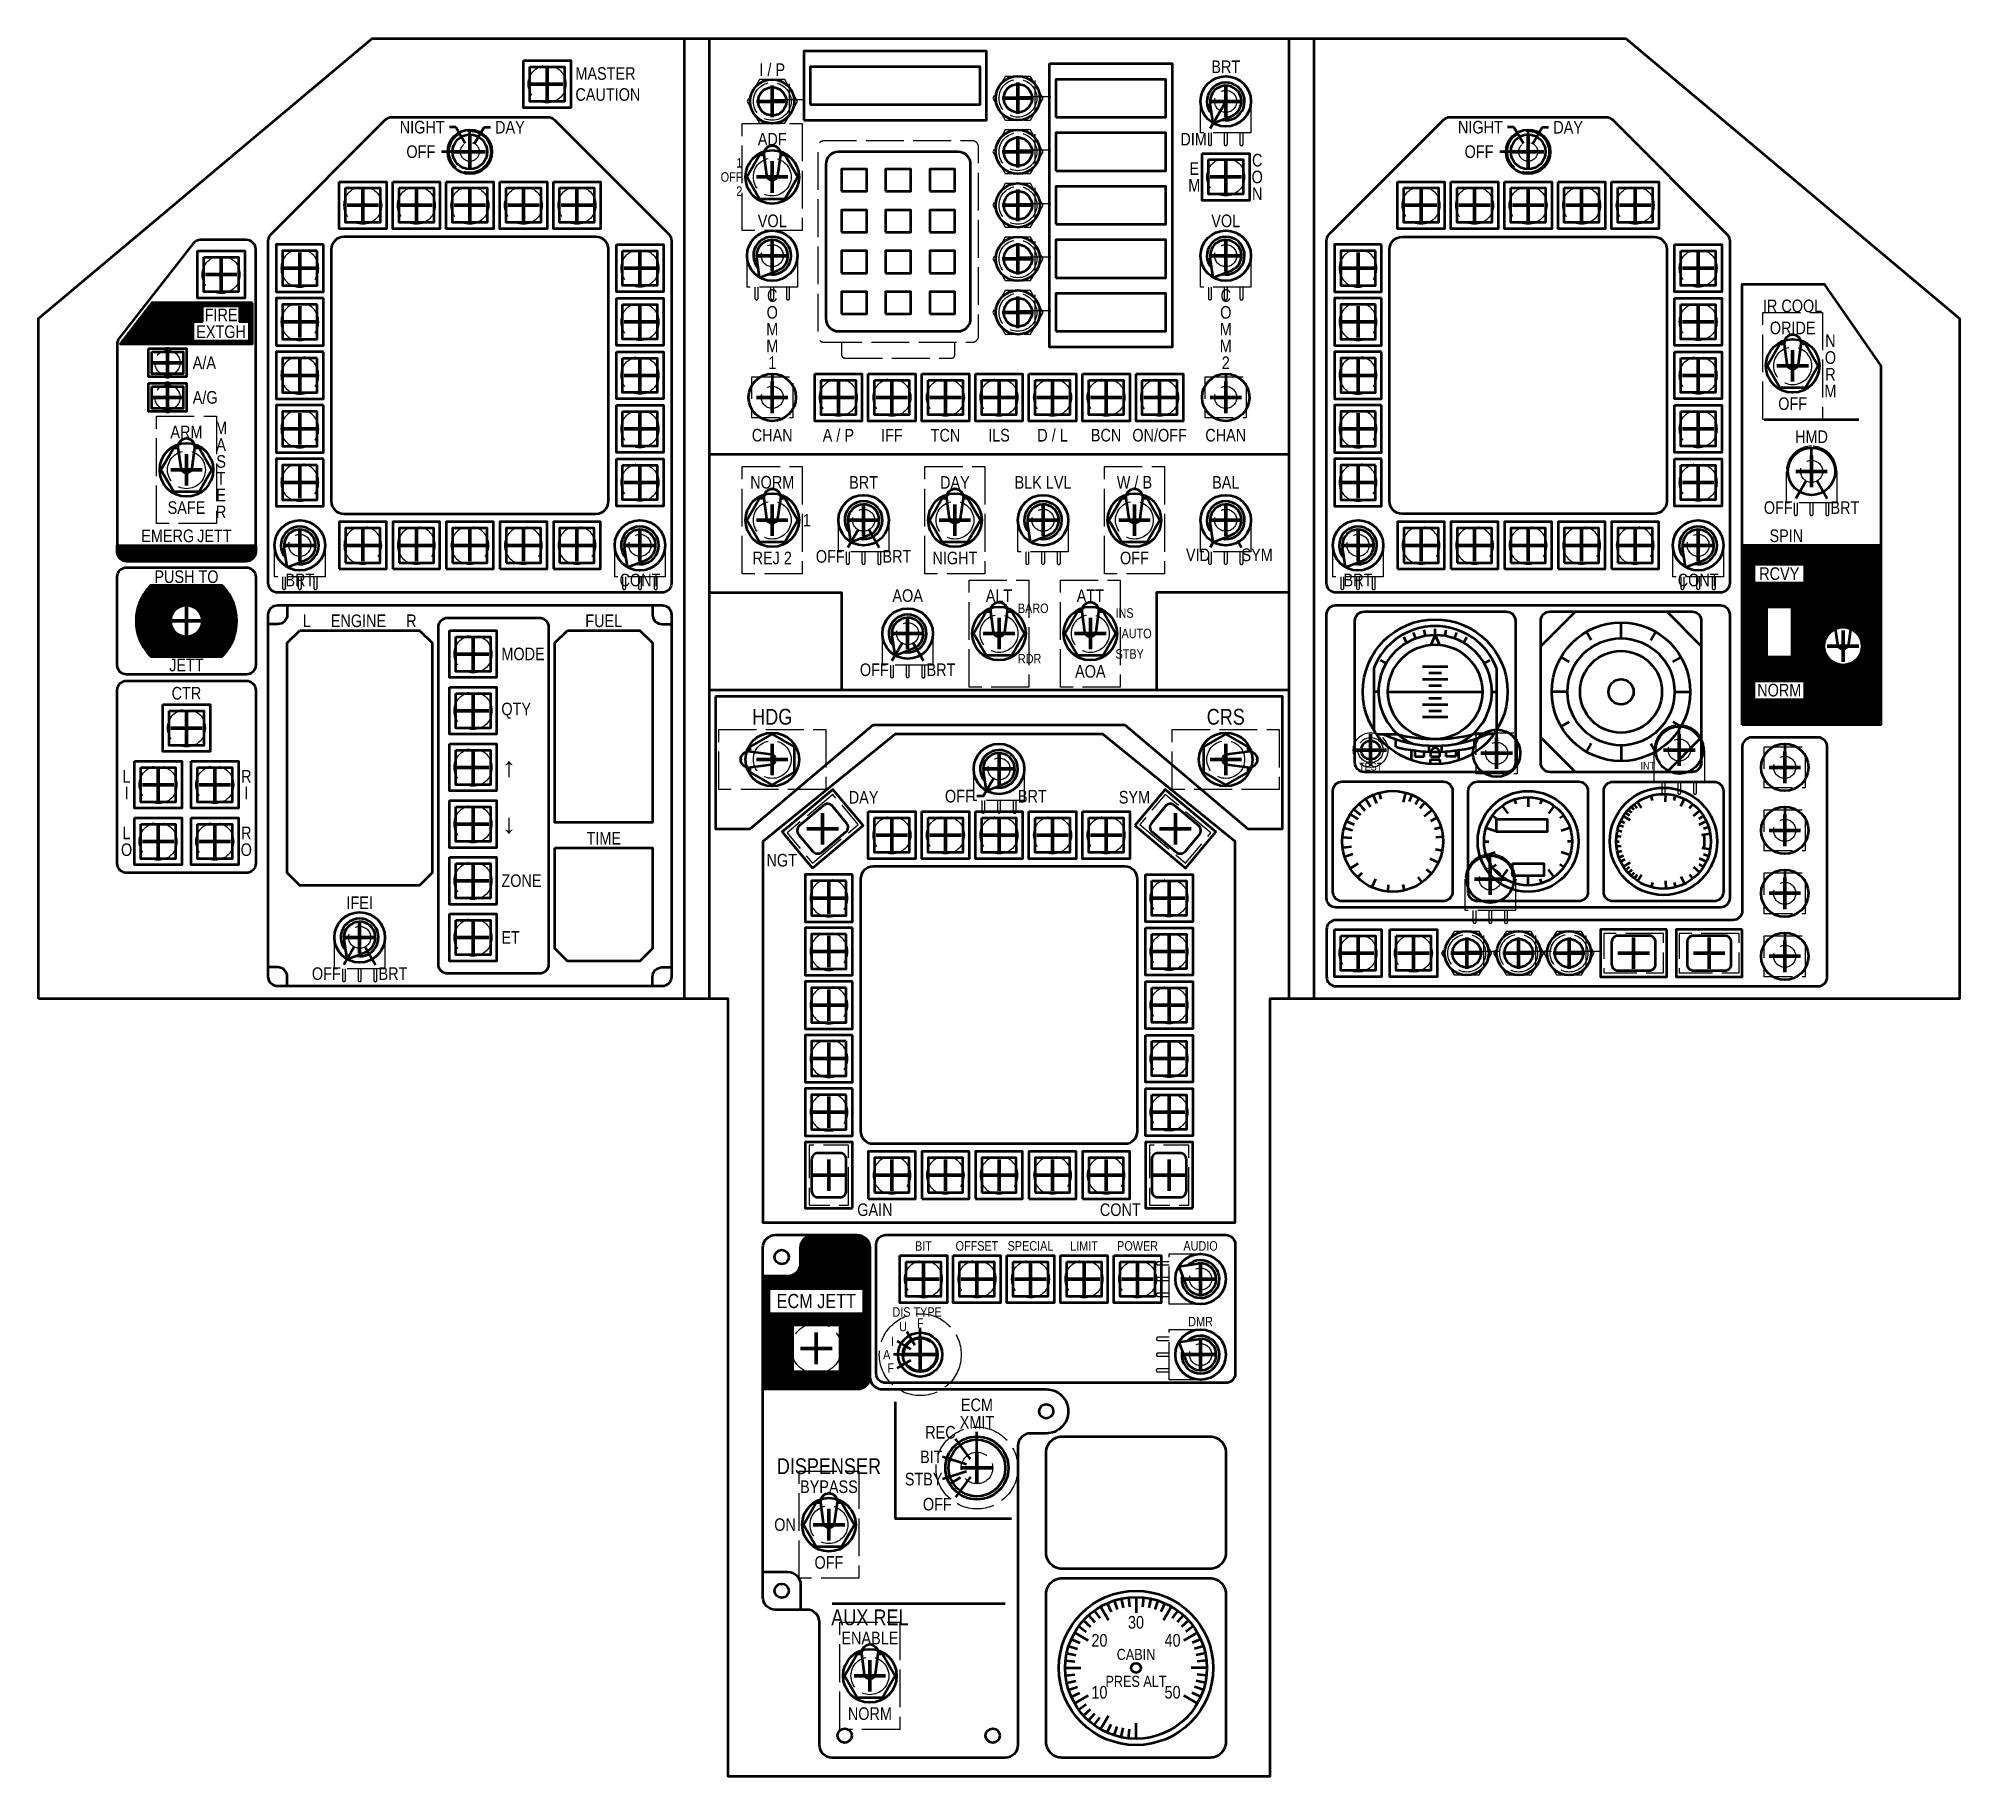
# Model space of a CAD drawing. Header units: millimetres. Extents: x -478 to 619, y -820 to 315.
# Drawn here: x -205 to 405, y -237 to 315 of the extents above; entities that cross this region are included whole.
import ezdxf
from ezdxf.enums import TextEntityAlignment as Align

# ---------------------------------------------------------------- set-up
doc = ezdxf.new("R2010")
doc.units = ezdxf.units.MM
doc.header["$PDMODE"] = 2
doc.header["$PDSIZE"] = 5
doc.linetypes.add('ACAD_ISO02W100', pattern=[15, 12, -3])
for name, color, linetype, lineweight, true_color in [('CutTier1', 7, 'Continuous', 50, 0x000000), ('EmergHatch', 30, 'Continuous', 50, 0xff7f00), ('SwBack', 9, 'ACAD_ISO02W100', 25, 0xc0c0c0), ('SwCenter', 9, 'Continuous', 200, 0xc0c0c0), ('SwDrill', 9, 'ACAD_ISO02W100', 25, 0xc0c0c0), ('SwFront', 1, 'Continuous', 50, 0xff0000), ('SwitchTier1', 7, 'Continuous', 25, 0x000000), ('TextTier1', 5, 'Continuous', 50, 0x0000ff)]:
    doc.layers.add(name, color=color, linetype=linetype, lineweight=lineweight, true_color=true_color)
doc.styles.add('textstyle0', font='')
doc.styles.add('textstyle1', font='')
doc.styles.add('textstyle15', font='')
doc.styles.add('textstyle2', font='')
doc.styles.add('textstyle21', font='')
doc.styles.add('textstyle210', font='')
doc.styles.add('textstyle211', font='')
doc.styles.add('textstyle212', font='')
doc.styles.add('textstyle213', font='')
doc.styles.add('textstyle214', font='')
doc.styles.add('textstyle215', font='')
doc.styles.add('textstyle216', font='')
doc.styles.add('textstyle217', font='')
doc.styles.add('textstyle218', font='')
doc.styles.add('textstyle219', font='')
doc.styles.add('textstyle22', font='')
doc.styles.add('textstyle220', font='')
doc.styles.add('textstyle221', font='')
doc.styles.add('textstyle222', font='')
doc.styles.add('textstyle223', font='')
doc.styles.add('textstyle224', font='')
doc.styles.add('textstyle225', font='')
doc.styles.add('textstyle23', font='')
doc.styles.add('textstyle237', font='')
doc.styles.add('textstyle24', font='')
doc.styles.add('textstyle240', font='')
doc.styles.add('textstyle241', font='')
doc.styles.add('textstyle242', font='')
doc.styles.add('textstyle243', font='')
doc.styles.add('textstyle244', font='')
doc.styles.add('textstyle245', font='')
doc.styles.add('textstyle246', font='')
doc.styles.add('textstyle247', font='')
doc.styles.add('textstyle248', font='')
doc.styles.add('textstyle249', font='')
doc.styles.add('textstyle250', font='')
doc.styles.add('textstyle251', font='')
doc.styles.add('textstyle252', font='')
doc.styles.add('textstyle253', font='')
doc.styles.add('textstyle254', font='')
doc.styles.add('textstyle255', font='')
doc.styles.add('textstyle256', font='')
doc.styles.add('textstyle257', font='')
doc.styles.add('textstyle258', font='')
doc.styles.add('textstyle259', font='')
doc.styles.add('textstyle260', font='')
doc.styles.add('textstyle261', font='')
doc.styles.add('textstyle262', font='')
doc.styles.add('textstyle263', font='')
doc.styles.add('textstyle264', font='')
doc.styles.add('textstyle265', font='')
doc.styles.add('textstyle266', font='')
doc.styles.add('textstyle267', font='')
doc.styles.add('textstyle268', font='')
doc.styles.add('textstyle269', font='')
doc.styles.add('textstyle270', font='')
doc.styles.add('textstyle271', font='')
doc.styles.add('textstyle272', font='')
doc.styles.add('textstyle273', font='')
doc.styles.add('textstyle274', font='')
doc.styles.add('textstyle275', font='')
doc.styles.add('textstyle276', font='')
doc.styles.add('textstyle277', font='')
doc.styles.add('textstyle278', font='')
doc.styles.add('textstyle279', font='')
doc.styles.add('textstyle280', font='')
doc.styles.add('textstyle281', font='')
doc.styles.add('textstyle282', font='')
doc.styles.add('textstyle283', font='')
doc.styles.add('textstyle284', font='')
doc.styles.add('textstyle285', font='')
doc.styles.add('textstyle286', font='')
doc.styles.add('textstyle287', font='')
doc.styles.add('textstyle288', font='')
doc.styles.add('textstyle289', font='')
doc.styles.add('textstyle290', font='')
doc.styles.add('textstyle291', font='')
doc.styles.add('textstyle292', font='')
doc.styles.add('textstyle293', font='')
doc.styles.add('textstyle294', font='')
doc.styles.add('textstyle295', font='')
doc.styles.add('textstyle296', font='')
doc.styles.add('textstyle297', font='')
doc.styles.add('textstyle298', font='')
doc.styles.add('textstyle299', font='')
doc.styles.add('textstyle3', font='')
doc.styles.add('textstyle300', font='')
doc.styles.add('textstyle301', font='')
doc.styles.add('textstyle302', font='')
doc.styles.add('textstyle303', font='')
doc.styles.add('textstyle306', font='')
doc.styles.add('textstyle307', font='')
doc.styles.add('textstyle311', font='')
doc.styles.add('textstyle313', font='')
doc.styles.add('textstyle314', font='')
doc.styles.add('textstyle315', font='')
doc.styles.add('textstyle316', font='')
doc.styles.add('textstyle317', font='')
doc.styles.add('textstyle318', font='')
doc.styles.add('textstyle319', font='')
doc.styles.add('textstyle320', font='')
doc.styles.add('textstyle321', font='')
doc.styles.add('textstyle322', font='')
doc.styles.add('textstyle323', font='')
doc.styles.add('textstyle324', font='')
doc.styles.add('textstyle325', font='')
doc.styles.add('textstyle326', font='')
doc.styles.add('textstyle327', font='')
doc.styles.add('textstyle328', font='')
doc.styles.add('textstyle329', font='')
doc.styles.add('textstyle331', font='')
doc.styles.add('textstyle332', font='')
doc.styles.add('textstyle333', font='')
doc.styles.add('textstyle334', font='')
doc.styles.add('textstyle335', font='')
doc.styles.add('textstyle336', font='')
doc.styles.add('textstyle337', font='')
doc.styles.add('textstyle338', font='')
doc.styles.add('textstyle339', font='')
doc.styles.add('textstyle340', font='')
doc.styles.add('textstyle341', font='')
doc.styles.add('textstyle342', font='')
doc.styles.add('textstyle343', font='')
doc.styles.add('textstyle35', font='')
doc.styles.add('textstyle37', font='')
doc.styles.add('textstyle39', font='')
doc.styles.add('textstyle4', font='')
doc.styles.add('textstyle41', font='')
doc.styles.add('textstyle43', font='')
doc.styles.add('textstyle44', font='')
doc.styles.add('textstyle45', font='')
doc.styles.add('textstyle47', font='')
doc.styles.add('textstyle48', font='')
doc.styles.add('textstyle49', font='')
doc.styles.add('textstyle50', font='')
doc.styles.get('textstyle0').set_extended_font_data('Arial Narrow')
doc.styles.get('textstyle1').set_extended_font_data('Arial Narrow')
doc.styles.get('textstyle15').set_extended_font_data('Arial Narrow')
doc.styles.get('textstyle2').set_extended_font_data('Arial Narrow')
doc.styles.get('textstyle21').set_extended_font_data('Arial Narrow')
doc.styles.get('textstyle210').set_extended_font_data('Arial Narrow')
doc.styles.get('textstyle211').set_extended_font_data('Arial Narrow')
doc.styles.get('textstyle212').set_extended_font_data('Arial Narrow')
doc.styles.get('textstyle213').set_extended_font_data('Arial Narrow')
doc.styles.get('textstyle214').set_extended_font_data('Arial Narrow')
doc.styles.get('textstyle215').set_extended_font_data('Arial Narrow')
doc.styles.get('textstyle216').set_extended_font_data('Arial Narrow')
doc.styles.get('textstyle217').set_extended_font_data('Arial Narrow')
doc.styles.get('textstyle218').set_extended_font_data('Arial Narrow')
doc.styles.get('textstyle219').set_extended_font_data('Arial Narrow')
doc.styles.get('textstyle22').set_extended_font_data('Arial Narrow')
doc.styles.get('textstyle220').set_extended_font_data('Arial Narrow')
doc.styles.get('textstyle221').set_extended_font_data('Arial Narrow')
doc.styles.get('textstyle222').set_extended_font_data('Arial Narrow')
doc.styles.get('textstyle223').set_extended_font_data('Arial Narrow')
doc.styles.get('textstyle224').set_extended_font_data('Arial Narrow')
doc.styles.get('textstyle225').set_extended_font_data('Arial Narrow')
doc.styles.get('textstyle23').set_extended_font_data('Arial Narrow')
doc.styles.get('textstyle237').set_extended_font_data('Arial Narrow')
doc.styles.get('textstyle24').set_extended_font_data('Arial Narrow')
doc.styles.get('textstyle240').set_extended_font_data('Arial Narrow')
doc.styles.get('textstyle241').set_extended_font_data('Arial Narrow')
doc.styles.get('textstyle242').set_extended_font_data('Arial Narrow')
doc.styles.get('textstyle243').set_extended_font_data('Arial Narrow')
doc.styles.get('textstyle244').set_extended_font_data('Arial Narrow')
doc.styles.get('textstyle245').set_extended_font_data('Arial Narrow')
doc.styles.get('textstyle246').set_extended_font_data('Arial Narrow')
doc.styles.get('textstyle247').set_extended_font_data('Arial Narrow')
doc.styles.get('textstyle248').set_extended_font_data('Arial Narrow')
doc.styles.get('textstyle249').set_extended_font_data('Arial Narrow')
doc.styles.get('textstyle250').set_extended_font_data('Arial Narrow')
doc.styles.get('textstyle251').set_extended_font_data('Arial Narrow')
doc.styles.get('textstyle252').set_extended_font_data('Arial Narrow')
doc.styles.get('textstyle253').set_extended_font_data('Arial Narrow')
doc.styles.get('textstyle254').set_extended_font_data('Arial Narrow')
doc.styles.get('textstyle255').set_extended_font_data('Arial Narrow')
doc.styles.get('textstyle256').set_extended_font_data('Arial Narrow')
doc.styles.get('textstyle257').set_extended_font_data('Arial Narrow')
doc.styles.get('textstyle258').set_extended_font_data('Arial Narrow')
doc.styles.get('textstyle259').set_extended_font_data('Arial Narrow')
doc.styles.get('textstyle260').set_extended_font_data('Arial Narrow')
doc.styles.get('textstyle261').set_extended_font_data('Arial Narrow')
doc.styles.get('textstyle262').set_extended_font_data('Arial Narrow')
doc.styles.get('textstyle263').set_extended_font_data('Arial Narrow')
doc.styles.get('textstyle264').set_extended_font_data('Arial Narrow')
doc.styles.get('textstyle265').set_extended_font_data('Arial Narrow')
doc.styles.get('textstyle266').set_extended_font_data('Arial Narrow')
doc.styles.get('textstyle267').set_extended_font_data('Arial Narrow')
doc.styles.get('textstyle268').set_extended_font_data('Arial Narrow')
doc.styles.get('textstyle269').set_extended_font_data('Arial Narrow')
doc.styles.get('textstyle270').set_extended_font_data('Arial Narrow')
doc.styles.get('textstyle271').set_extended_font_data('Arial Narrow')
doc.styles.get('textstyle272').set_extended_font_data('Arial Narrow')
doc.styles.get('textstyle273').set_extended_font_data('Arial Narrow')
doc.styles.get('textstyle274').set_extended_font_data('Arial Narrow')
doc.styles.get('textstyle275').set_extended_font_data('Arial Narrow')
doc.styles.get('textstyle276').set_extended_font_data('Arial Narrow')
doc.styles.get('textstyle277').set_extended_font_data('Arial Narrow')
doc.styles.get('textstyle278').set_extended_font_data('Arial Narrow')
doc.styles.get('textstyle279').set_extended_font_data('Arial Narrow')
doc.styles.get('textstyle280').set_extended_font_data('Arial Narrow')
doc.styles.get('textstyle281').set_extended_font_data('Arial Narrow')
doc.styles.get('textstyle282').set_extended_font_data('Arial Narrow')
doc.styles.get('textstyle283').set_extended_font_data('Arial Narrow')
doc.styles.get('textstyle284').set_extended_font_data('Arial Narrow')
doc.styles.get('textstyle285').set_extended_font_data('Arial Narrow')
doc.styles.get('textstyle286').set_extended_font_data('Arial Narrow')
doc.styles.get('textstyle287').set_extended_font_data('Arial Narrow')
doc.styles.get('textstyle288').set_extended_font_data('Arial Narrow')
doc.styles.get('textstyle289').set_extended_font_data('Arial Narrow')
doc.styles.get('textstyle290').set_extended_font_data('Arial Narrow')
doc.styles.get('textstyle291').set_extended_font_data('Arial Narrow')
doc.styles.get('textstyle292').set_extended_font_data('Arial Narrow')
doc.styles.get('textstyle293').set_extended_font_data('Arial Narrow')
doc.styles.get('textstyle294').set_extended_font_data('Arial Narrow')
doc.styles.get('textstyle295').set_extended_font_data('Arial Narrow')
doc.styles.get('textstyle296').set_extended_font_data('Arial Narrow')
doc.styles.get('textstyle297').set_extended_font_data('Arial Narrow')
doc.styles.get('textstyle298').set_extended_font_data('Arial Narrow')
doc.styles.get('textstyle299').set_extended_font_data('Arial Narrow')
doc.styles.get('textstyle3').set_extended_font_data('Arial Narrow')
doc.styles.get('textstyle300').set_extended_font_data('Arial Narrow')
doc.styles.get('textstyle301').set_extended_font_data('Arial Narrow')
doc.styles.get('textstyle302').set_extended_font_data('Arial Narrow')
doc.styles.get('textstyle303').set_extended_font_data('Arial Narrow')
doc.styles.get('textstyle306').set_extended_font_data('Arial Narrow')
doc.styles.get('textstyle307').set_extended_font_data('Arial Narrow')
doc.styles.get('textstyle311').set_extended_font_data('Arial Narrow')
doc.styles.get('textstyle313').set_extended_font_data('Arial Narrow')
doc.styles.get('textstyle314').set_extended_font_data('Arial Narrow')
doc.styles.get('textstyle315').set_extended_font_data('Arial Narrow')
doc.styles.get('textstyle316').set_extended_font_data('Arial Narrow')
doc.styles.get('textstyle317').set_extended_font_data('Arial Narrow')
doc.styles.get('textstyle318').set_extended_font_data('Arial Narrow')
doc.styles.get('textstyle319').set_extended_font_data('Arial Narrow')
doc.styles.get('textstyle320').set_extended_font_data('Arial Narrow')
doc.styles.get('textstyle321').set_extended_font_data('Arial Narrow')
doc.styles.get('textstyle322').set_extended_font_data('Arial Narrow')
doc.styles.get('textstyle323').set_extended_font_data('Arial Narrow')
doc.styles.get('textstyle324').set_extended_font_data('Arial Narrow')
doc.styles.get('textstyle325').set_extended_font_data('Arial Narrow')
doc.styles.get('textstyle326').set_extended_font_data('Arial Narrow')
doc.styles.get('textstyle327').set_extended_font_data('Arial Narrow')
doc.styles.get('textstyle328').set_extended_font_data('Arial Narrow')
doc.styles.get('textstyle329').set_extended_font_data('Arial Narrow')
doc.styles.get('textstyle331').set_extended_font_data('Arial Narrow')
doc.styles.get('textstyle332').set_extended_font_data('Arial Narrow')
doc.styles.get('textstyle333').set_extended_font_data('Arial Narrow')
doc.styles.get('textstyle334').set_extended_font_data('Arial Narrow')
doc.styles.get('textstyle335').set_extended_font_data('Arial Narrow')
doc.styles.get('textstyle336').set_extended_font_data('Arial Narrow')
doc.styles.get('textstyle337').set_extended_font_data('Arial Narrow')
doc.styles.get('textstyle338').set_extended_font_data('Arial Narrow')
doc.styles.get('textstyle339').set_extended_font_data('Arial Narrow')
doc.styles.get('textstyle340').set_extended_font_data('Arial Narrow')
doc.styles.get('textstyle341').set_extended_font_data('Arial Narrow')
doc.styles.get('textstyle342').set_extended_font_data('Arial Narrow')
doc.styles.get('textstyle343').set_extended_font_data('Arial Narrow')
doc.styles.get('textstyle35').set_extended_font_data('Arial Narrow')
doc.styles.get('textstyle37').set_extended_font_data('Arial Narrow')
doc.styles.get('textstyle39').set_extended_font_data('Arial Narrow')
doc.styles.get('textstyle4').set_extended_font_data('Arial Narrow')
doc.styles.get('textstyle41').set_extended_font_data('Arial Narrow')
doc.styles.get('textstyle43').set_extended_font_data('Arial Narrow')
doc.styles.get('textstyle44').set_extended_font_data('Arial Narrow')
doc.styles.get('textstyle45').set_extended_font_data('Arial Narrow')
doc.styles.get('textstyle47').set_extended_font_data('Arial Narrow')
doc.styles.get('textstyle48').set_extended_font_data('Arial Narrow')
doc.styles.get('textstyle49').set_extended_font_data('Arial Narrow')
doc.styles.get('textstyle50').set_extended_font_data('Arial Narrow')
pattern_1 = [(45, (0, 0), (-0.088388348, 0.088388348), [])]

msp = doc.modelspace()

# ---------------------------------------------------------------- texts
at = {"layer": 'TextTier1'}
for s, style, p in [('A/A', 'textstyle257', (-156, 212)), ('A/G', 'textstyle256', (-156, 201))]:
    msp.add_text(s, height=4, dxfattribs=dict(at, style=style)).set_placement(p, align=Align.MIDDLE_LEFT)
for s, insert, char_height, attachment_point, style in [('MASTER\\PCAUTION', (-34.5, 300.5), 4, 4, 'textstyle252'), ('I / P', (28, 303), 4, 8, 'textstyle224'), ('BRT', (172, 304), 4, 8, 'textstyle221'), ('NIGHT', (-76.02, 286.79), 4, 6, 'textstyle253'), ('DAY', (-60, 286.79), 4, 4, 'textstyle291'), ('NIGHT', (259.98, 286.79), 4, 6, 'textstyle290'), ('DAY', (276, 286.79), 4, 4, 'textstyle288'), ('OFF', (-79, 279), 4, 6, 'textstyle254'), ('ADF', (28, 281), 4, 8, 'textstyle225'), ('DIM', (166, 285), 4, 3, 'textstyle320'), ('OFF', (257, 279), 4, 6, 'textstyle255'), ('VOL', (28, 255), 4, 8, 'textstyle217'), ('VOL', (172, 255), 4, 8, 'textstyle214'), ('IR COOL', (351.98, 228), 4, 8, 'textstyle259'), ('ORIDE', (352, 221), 4, 8, 'textstyle258'), ('OFF', (352, 201), 4, 2, 'textstyle269'), ('ARM', (-158, 188), 4, 8, 'textstyle223'), ('CHAN', (28, 191), 4, 2, 'textstyle243'), ('A / P', (49, 190.99), 4, 2, 'textstyle247'), ('IFF', (66, 190.99), 4, 2, 'textstyle244'), ('TCN', (83, 190.99), 4, 2, 'textstyle245'), ('ILS', (100, 190.99), 4, 2, 'textstyle250'), ('D / L', (117, 190.99), 4, 2, 'textstyle251'), ('BCN', (134, 191), 4, 2, 'textstyle248'), ('ON/OFF', (151, 190.99), 4, 2, 'textstyle249'), ('CHAN', (172, 191), 4, 2, 'textstyle246'), ('HMD', (358, 186.5), 4, 8, 'textstyle215'), ('NORM', (28, 172), 4, 8, 'textstyle213'), ('BRT', (57, 172), 4, 8, 'textstyle210'), ('DAY', (86, 172), 4, 8, 'textstyle222'), ('BLK LVL', (114, 172), 4, 8, 'textstyle262'), ('W / B', (143, 172), 4, 8, 'textstyle263'), ('BAL', (172, 172), 4, 8, 'textstyle264'), ('SAFE', (-158, 168), 4, 2, 'textstyle268'), ('OFF', (352, 168), 4, 3, 'textstyle285'), ('BRT', (364, 168), 4, 1, 'textstyle315'), ('EMERG\\H3; \\H4;JETT', (-158, 157), 4, 5, 'textstyle343'), ('1', (39, 162), 4, 5, 'textstyle270'), ('OFF', (51, 152.5), 4, 3, 'textstyle287'), ('BRT', (63, 152.5), 4, 1, 'textstyle317'), ('VID', (167, 153), 4, 3, 'textstyle280'), ('SYM', (177, 153), 4, 1, 'textstyle281'), ('REJ 2', (28, 152), 4, 2, 'textstyle265'), ('NIGHT', (86, 152), 4, 2, 'textstyle271'), ('OFF', (143, 152), 4, 2, 'textstyle293'), ('PUSH TO', (-158, 142), 4, 8, 'textstyle237'), ('BRT', (-122, 145), 4, 2, 'textstyle289'), ('CONT', (-14, 145), 4, 2, 'textstyle295'), ('BRT', (214, 145), 4, 2, 'textstyle294'), ('CONT', (322, 145), 4, 2, 'textstyle292'), ('AOA', (71, 136), 4, 8, 'textstyle329'), ('ALT', (100, 136), 4, 8, 'textstyle326'), ('\\H3;BARO', (106, 134), 4, 4, 'textstyle327'), ('ATT', (129, 136), 4, 8, 'textstyle311'), ('JETT', (-158, 118), 4, 2, 'textstyle212'), ('MODE', (-58, 119.5), 4, 4, 'textstyle49'), ('OFF', (65, 116.5), 4, 3, 'textstyle284'), ('BRT', (77, 116.5), 4, 1, 'textstyle314'), ('\\H3;RDR', (106, 118), 4, 4, 'textstyle306'), ('AOA', (129, 116), 4, 2, 'textstyle313'), ('CTR', (-158, 105), 4, 8, 'textstyle37'), ('QTY', (-58, 101.5), 4, 4, 'textstyle50'), ('HDG', (28, 97), 5, 8, 'textstyle211'), ('CRS', (172, 97), 5, 8, 'textstyle216'), ('\\fArial Black|b0|i0|c0|p0;\\H6;↑', (-58, 83.5), 4, 4, 'textstyle47'), ('DAY', (57, 74), 4, 5, 'textstyle324'), ('OFF', (92, 74.34), 4, 6, 'textstyle318'), ('BRT', (106, 74.34), 4, 4, 'textstyle319'), ('SYM', (143, 74), 4, 5, 'textstyle328'), ('\\fArial Black|b0|i0|c0|p0;\\H6;↓', (-58, 65.5), 4, 4, 'textstyle48'), ('NGT', (31, 54), 4, 5, 'textstyle323'), ('ZONE', (-58, 47.5), 4, 4, 'textstyle23'), ('IFEI', (-103, 38.5), 4, 8, 'textstyle220'), ('ET', (-58, 29.5), 4, 4, 'textstyle24'), ('OFF', (-109, 20), 4, 3, 'textstyle286'), ('BRT', (-97, 20), 4, 1, 'textstyle316'), ('GAIN', (55, -57), 4, 4, 'textstyle325'), ('CONT', (145, -57), 4, 6, 'textstyle322'), ('\\H3;BIT', (76, -70), 4, 8, 'textstyle282'), ('\\H3;OFFSET', (93, -70), 4, 8, 'textstyle273'), ('\\H3;SPECIAL', (110, -70), 4, 8, 'textstyle278'), ('\\H3;LIMIT', (127, -70), 4, 8, 'textstyle274'), ('\\H3;POWER', (144, -70), 4, 8, 'textstyle272'), ('\\H3;AUDIO', (164, -70), 4, 8, 'textstyle276'), ('\\H4.5;ECM JETT', (42, -86), 6, 5, 'textstyle275'), ('\\H3;DIS TYPE', (74, -91), 4, 8, 'textstyle277'), ('\\H3;DMR', (164, -94), 4, 8, 'textstyle279'), ('I', (66.64, -98.75), 3, 6, 'textstyle341'), ('U', (70.75, -95.64), 3, 9, 'textstyle339'), ('F', (75, -94.5), 3, 8, 'textstyle338'), ('A', (65.5, -103), 3, 6, 'textstyle342'), ('F', (66.64, -107.25), 3, 6, 'textstyle340'), ('ECM', (93, -121), 4, 8, 'textstyle283'), ('REC', (86.24, -129.7), 4, 9, 'textstyle302'), ('XMIT', (93, -126.5), 4, 8, 'textstyle297'), ('BIT', (82.06, -135.45), 4, 6, 'textstyle303'), ('DISPENSER', (46, -141), 5, 8, 'textstyle266'), ('BYPASS', (46, -147), 4, 8, 'textstyle260'), ('STBY', (82.06, -142.55), 4, 6, 'textstyle300'), ('OFF', (85, -148.5), 4, 3, 'textstyle301'), ('ON', (35.5, -157), 4, 6, 'textstyle296'), ('OFF', (46, -167), 4, 2, 'textstyle298'), ('AUX REL', (59, -189), 5, 8, 'textstyle267'), ('30', (143.5, -186), 4, 2, 'textstyle334'), ('ENABLE', (59, -195), 4, 8, 'textstyle261'), ('20', (129.34, -193.75), 4, 4, 'textstyle332'), ('40', (157.66, -193.75), 4, 6, 'textstyle335'), ('CABIN', (143.5, -200), 3.5, 8, 'textstyle336'), ('PRES ALT', (143.5, -205), 3.5, 2, 'textstyle337'), ('10', (129.34, -210.25), 4, 4, 'textstyle331'), ('50', (157.66, -210.25), 4, 6, 'textstyle333'), ('NORM', (59, -215), 4, 2, 'textstyle299')]:
    msp.add_mtext(s, dxfattribs=dict(at, insert=insert, char_height=char_height, attachment_point=attachment_point, style=style))
for s, insert, char_height, attachment_point, line_spacing_factor, style in [('\\H3;1\\POFF \\P2', (18.5, 271), 4, 6, 0.9, 'textstyle321'), ('E\\PM', (162, 271), 4, 5, 0.8, 'textstyle219'), ('C\\PO\\PN', (182, 271), 4, 5, 0.8, 'textstyle218'), ('C\\PO\\PM\\PM\\P1', (28, 210), 4, 8, 0.8, 'textstyle240'), ('C\\PO\\PM\\PM\\P2', (172, 210), 4, 8, 0.8, 'textstyle241'), ('FIRE\\PEXTGH', (-147, 224.5), 4, 5, 0.8, 'textstyle242'), ('N\\PO\\PR\\PM', (364, 211), 4, 5, 0.8, 'textstyle44'), ('M\\PA\\PS\\PT\\PE\\PR', (-147, 178), 4, 5, 0.8, 'textstyle43'), ('SPIN', (350, 155), 4, 8, 0.8, 'textstyle15'), ('RCVY', (347.75, 145), 4, 5, 0.8, 'textstyle21'), ('L     ENGINE     R', (-103, 128), 4, 8, 0.8, 'textstyle4'), ('FUEL', (-25.5, 128), 4, 8, 0.8, 'textstyle3'), ('\\H3;INS\\P  AUTO\\PSTBY', (137, 126), 4, 4, 1.3, 'textstyle307'), ('NORM', (347.75, 108), 4, 5, 0.8, 'textstyle22'), ('L\\PI', (-177, 78), 4, 5, 0.8, 'textstyle35'), ('R\\PI', (-139, 78), 4, 5, 0.8, 'textstyle41'), ('TEST', (218, 85), 2.5, 2, 0.8, 'textstyle0'), ('INT', (306, 84), 2.5, 5, 0.8, 'textstyle1'), ('L\\PO', (-177, 60), 4, 5, 0.8, 'textstyle39'), ('R\\PO', (-139, 60), 4, 5, 0.8, 'textstyle45'), ('TIME', (-25.5, 59), 4, 8, 0.8, 'textstyle2')]:
    msp.add_mtext(s, dxfattribs=dict(at, insert=insert, char_height=char_height, attachment_point=attachment_point, line_spacing_factor=line_spacing_factor, style=style))

# ---------------------------------------------------------------- blocks, each defined once
blk = doc.blocks.new('SwToggle')
at = {"layer": 'SwBack'}
blk.add_lwpolyline([(-9.5, 17), (9.5, 17), (9.5, -17), (-9.5, -17)], close=True, dxfattribs=at)
at = {"layer": 'SwCenter'}
blk.add_point((0, 0), dxfattribs=at)
at = {"layer": 'SwDrill'}
blk.add_circle((0, 0), 6, dxfattribs=at)
at = {"layer": 'SwFront'}
blk.add_lwpolyline([(2.59, 7), (4.04, 7), (8.08, 0), (4.04, -7), (-4.04, -7), (-8.08, 0), (-4.04, 7), (-2.59, 7)], dxfattribs=at)
blk.add_lwpolyline([(0.09, 10), (-0.09, 10, -0.454489), (2.58, 6.94), (1.7, 0.47, -0.375053), (0.02, -1), (-0.02, -1, -0.375053), (-1.7, 0.47), (-2.58, 6.94, -0.454489), (0.09, 10)], format="xyb", dxfattribs=at)
at = {"layer": 'TextTier1'}
blk.add_circle((0, 0), 8.5, dxfattribs=at)
blk = doc.blocks.new('SwPot16mm')
at = {"layer": 'SwBack'}
for points in [[(-8, -10), (-8, 0, -0.414214), (0, 8), (0, 8, -0.414214), (8, 0), (8, -10), (-8, -10)], [(-5.5, -10), (-5.5, -13.5, 0.414214), (-5, -14), (-5, -14, 0.414214), (-4.5, -13.5), (-4.5, -10)], [(-0.5, -10), (-0.5, -13.5, 0.414214), (0, -14), (0, -14, 0.414214), (0.5, -13.5), (0.5, -10)], [(4.49, -10.06), (4.49, -13.56, 0.414214), (4.99, -14.06), (4.99, -14.06, 0.414214), (5.49, -13.56), (5.49, -10.06)]]:
    blk.add_lwpolyline(points, format="xyb", dxfattribs=at)
at = {"layer": 'SwCenter'}
blk.add_point((0, 0), dxfattribs=at)
blk.add_point((0, 0), dxfattribs=at)
at = {"layer": 'SwDrill'}
blk.add_circle((0, 0), 3.5, dxfattribs=at)
at = {"layer": 'SwFront'}
for q in [(-4.94, -0.75), (1.82, -4.66)]:
    blk.add_line((-4, -6.93), q, dxfattribs=at)
blk.add_circle((0, 0), 8, dxfattribs=at)
for radius, start, end in [(6, 257.7605, 222.2395), (5, 291.31781, 188.68219)]:
    blk.add_arc((0, 0), radius, start, end, dxfattribs=at)
blk = doc.blocks.new('SwButtonSquare')
at = {"layer": 'SwCenter'}
blk.add_point((0, 0), dxfattribs=at)
at = {"layer": 'SwDrill'}
blk.add_circle((0, 0), 6, dxfattribs=at)
at = {"layer": 'SwFront', "flags": 128}
for points in [[(-7.5, 7.5), (7.5, 7.5), (7.5, -7.5), (-7.5, -7.5)], [(-5.5, 5.5), (5.5, 5.5), (5.5, -5.5), (-5.5, -5.5)]]:
    blk.add_lwpolyline(points, close=True, dxfattribs=at)
blk = doc.blocks.new('SwEnc15mm')
at = {"layer": 'SwBack', "flags": 128}
blk.add_lwpolyline([(-6.5, 6.5), (6.5, 6.5), (6.5, -6.5), (-6.5, -6.5)], close=True, dxfattribs=at)
at = {"layer": 'SwCenter'}
blk.add_point((0, 0), dxfattribs=at)
at = {"layer": 'SwDrill'}
blk.add_circle((0, 0), 3.5, dxfattribs=at)
at = {"layer": 'SwFront'}
blk.add_line((0, 7.5), (0, 3.75), dxfattribs=at)
blk.add_circle((0, 0), 7.5, dxfattribs=at)
blk = doc.blocks.new('SwBtRnd19mm')
at = {"layer": 'SwCenter'}
blk.add_point((0, 0), dxfattribs=at)
at = {"layer": 'SwDrill'}
blk.add_circle((0, 0), 8, dxfattribs=at)
at = {"layer": 'SwFront'}
for radius in [9.5, 6.5]:
    blk.add_circle((0, 0), radius, dxfattribs=at)
blk = doc.blocks.new('SwRocker')
at = {"layer": 'SwCenter'}
blk.add_point((0, 0), dxfattribs=at)
at = {"layer": 'SwDrill', "flags": 128}
blk.add_lwpolyline([(-9.5, -6.25), (9.5, -6.25), (9.5, 6.25), (-9.5, 6.25)], close=True, dxfattribs=at)
at = {"layer": 'SwFront', "flags": 128}
blk.add_lwpolyline([(-10.5, -7.5), (10.5, -7.5), (10.5, 7.5), (-10.5, 7.5)], close=True, dxfattribs=at)
blk.add_lwpolyline([(-5, -5.5), (5, -5.5, 0.414214), (7, -3.5), (7, 3.5, 0.414214), (5, 5.5), (-5, 5.5, 0.414214), (-7, 3.5), (-7, -3.5, 0.414214)], format="xyb", close=True, dxfattribs=at)
blk = doc.blocks.new('SwRot14mm')
at = {"layer": 'SwBack'}
blk.add_circle((0, 0), 6.5, dxfattribs=at)
at = {"layer": 'SwCenter'}
blk.add_point((0, 0), dxfattribs=at)
at = {"layer": 'SwDrill'}
blk.add_circle((0, 0), 3, dxfattribs=at)
at = {"layer": 'SwFront'}
blk.add_line((0, 5.5), (0, 7), dxfattribs=at)
for radius in [7, 5.5]:
    blk.add_circle((0, 0), radius, dxfattribs=at)
blk = doc.blocks.new('SwButtonRec')
at = {"layer": 'SwBack'}
blk.add_circle((0, 0), 4, dxfattribs=at)
at = {"layer": 'SwCenter'}
blk.add_point((0, 0), dxfattribs=at)
at = {"layer": 'SwDrill'}
blk.add_circle((0, 0), 4, dxfattribs=at)
at = {"layer": 'SwFront', "flags": 128}
for points in [[(-6, 4.5), (6, 4.5), (6, -4.5), (-6, -4.5)], [(-5, 3.5), (5, 3.5), (5, -3.5), (-5, -3.5)]]:
    blk.add_lwpolyline(points, close=True, dxfattribs=at)
blk = doc.blocks.new('SwPot15mm')
at = {"layer": 'SwBack'}
for points in [[(-8, -10), (-8, 0, -0.414214), (0, 8), (0, 8, -0.414214), (8, 0), (8, -10), (-8, -10)], [(-5.5, -10), (-5.5, -13.5, 0.414214), (-5, -14), (-5, -14, 0.414214), (-4.5, -13.5), (-4.5, -10)], [(-0.5, -10), (-0.5, -13.5, 0.414214), (0, -14), (0, -14, 0.414214), (0.5, -13.5), (0.5, -10)], [(4.49, -10.06), (4.49, -13.56, 0.414214), (4.99, -14.06), (4.99, -14.06, 0.414214), (5.49, -13.56), (5.49, -10.06)]]:
    blk.add_lwpolyline(points, format="xyb", dxfattribs=at)
at = {"layer": 'SwCenter'}
blk.add_point((0, 0), dxfattribs=at)
blk.add_point((0, 0), dxfattribs=at)
at = {"layer": 'SwDrill'}
blk.add_circle((0, 0), 3.5, dxfattribs=at)
at = {"layer": 'SwFront'}
blk.add_line((0, 3.5), (0, 7.5), dxfattribs=at)
blk.add_circle((0, 0), 7.5, dxfattribs=at)
blk = doc.blocks.new('SwBtRnd14mm')
at = {"layer": 'SwBack', "flags": 128}
blk.add_lwpolyline([(4, 6.93), (-4, 6.93), (-8, 0), (-4, -6.93), (4, -6.93), (8, 0)], close=True, dxfattribs=at)
at = {"layer": 'SwBack'}
blk.add_point((5.45, 0.6), dxfattribs=at)
at = {"layer": 'SwCenter'}
blk.add_point((0, 0), dxfattribs=at)
at = {"layer": 'SwDrill'}
blk.add_circle((0, 0), 6, dxfattribs=at)
at = {"layer": 'SwFront'}
for radius in [7, 4.5]:
    blk.add_circle((0, 0), radius, dxfattribs=at)
blk = doc.blocks.new('SwBtRnd7mm')
at = {"layer": 'SwBack'}
blk.add_circle((0, 0), 5.5, dxfattribs=at)
at = {"layer": 'SwCenter'}
blk.add_point((0, 0), dxfattribs=at)
at = {"layer": 'SwDrill'}
blk.add_circle((0, 0), 4, dxfattribs=at)
at = {"layer": 'SwFront'}
blk.add_circle((0, 0), 3, dxfattribs=at)
blk = doc.blocks.new('SwKeypad')
at = {"layer": 'SwBack', "flags": 128}
blk.add_lwpolyline([(-23.5, -32), (23.5, -32, 0.414214), (25.5, -30), (25.5, 30, 0.414214), (23.5, 32), (-23.5, 32, 0.414214), (-25.5, 30), (-25.5, -30, 0.414214)], format="xyb", close=True, dxfattribs=at)
at = {"layer": 'SwBack'}
blk.add_lwpolyline([(-18, -32), (-18, -36, 0.414214), (-17, -37), (17, -37, 0.414214), (18, -36), (18, -32)], format="xyb", dxfattribs=at)
at = {"layer": 'SwDrill', "flags": 128}
blk.add_lwpolyline([(-19, -28.5), (19, -28.5, 0.414214), (23, -24.5), (23, 24.5, 0.414214), (19, 28.5), (-19, 28.5, 0.414214), (-23, 24.5), (-23, -24.5, 0.414214)], format="xyb", close=True, dxfattribs=at)
at = {"layer": 'SwFront', "flags": 128}
blk.add_lwpolyline([(-19, -28.5), (19, -28.5, 0.414214), (23, -24.5), (23, 24.5, 0.414214), (19, 28.5), (-19, 28.5, 0.414214), (-23, 24.5), (-23, -24.5, 0.414214)], format="xyb", close=True, dxfattribs=at)
for points in [[(-18, 16), (-10, 16), (-10, 23), (-18, 23)], [(-4, 16), (4, 16), (4, 23), (-4, 23)], [(10, 16), (18, 16), (18, 23), (10, 23)], [(-18, 3), (-10, 3), (-10, 10), (-18, 10)], [(-4, 3), (4, 3), (4, 10), (-4, 10)], [(10, 3), (18, 3), (18, 10), (10, 10)], [(-18, -10), (-10, -10), (-10, -3), (-18, -3)], [(-4, -10), (4, -10), (4, -3), (-4, -3)], [(10, -10), (18, -10), (18, -3), (10, -3)], [(-18, -23), (-10, -23), (-10, -16), (-18, -16)], [(-4, -23), (4, -23), (4, -16), (-4, -16)], [(10, -23), (18, -23), (18, -16), (10, -16)]]:
    blk.add_lwpolyline(points, close=True, dxfattribs=at)
blk = doc.blocks.new('SwRot26-20')
at = {"layer": 'SwBack'}
blk.add_circle((0, 0), 13, dxfattribs=at)
at = {"layer": 'SwCenter'}
blk.add_point((0, 0), dxfattribs=at)
at = {"layer": 'SwDrill'}
blk.add_circle((0, 0), 5, dxfattribs=at)
at = {"layer": 'SwFront'}
blk.add_line((-8.66, -5), (-5.2, -3), dxfattribs=at)
for radius in [10, 9]:
    blk.add_circle((0, 0), radius, dxfattribs=at)
blk = doc.blocks.new('SwRot26-14')
at = {"layer": 'SwBack'}
blk.add_circle((0, 0), 13, dxfattribs=at)
at = {"layer": 'SwCenter'}
blk.add_point((0, 0), dxfattribs=at)
at = {"layer": 'SwDrill'}
blk.add_circle((0, 0), 5, dxfattribs=at)
at = {"layer": 'SwFront'}
blk.add_line((-4.76, -2.75), (-6.06, -3.5), dxfattribs=at)
for radius in [7, 5.5]:
    blk.add_circle((0, 0), radius, dxfattribs=at)
blk = doc.blocks.new('SwButtonRecLarge')
at = {"layer": 'SwCenter'}
blk.add_point((0, 0), dxfattribs=at)
at = {"layer": 'SwDrill'}
blk.add_circle((0, 0), 8, dxfattribs=at)
at = {"layer": 'SwFront', "flags": 128}
for points in [[(-12, -9), (12, -9), (12, 9), (-12, 9)], [(-10.5, -7.5), (10.5, -7.5), (10.5, 7.5), (-10.5, 7.5)]]:
    blk.add_lwpolyline(points, close=True, dxfattribs=at)

# ---------------------------------------------------------------- hatches: boundary and pattern name
at = {"layer": 'EmergHatch'}
h = msp.add_hatch(dxfattribs=at)
h.set_pattern_fill('ANSI31', color=256, style=0)
h.set_pattern_definition(pattern_1)
h.paths.add_polyline_path([(-153, 230), (-153, 225), (-156, 225), (-156, 219), (-138, 219), (-138, 225), (-141, 225), (-141, 230)])
h.paths.add_polyline_path([(-137, 231), (-169, 231), (-179, 218), (-137, 218)])
h = msp.add_hatch(dxfattribs=at)
h.set_pattern_fill('ANSI31', color=256, style=0)
h.set_pattern_definition(pattern_1)
edge = h.paths.add_edge_path()
edge.add_line((-180, 154), (-136, 154))
edge.add_line((-136, 154), (-136, 152))
edge.add_arc((-139, 152), 3, 270, 0, ccw=False)
edge.add_line((-139, 149), (-177, 149))
edge.add_arc((-177, 152), 3, 180, 270, ccw=False)
edge.add_line((-180, 152), (-180, 154))
h = msp.add_hatch(dxfattribs=at)
h.set_pattern_fill('ANSI31', color=256, style=0)
h.set_pattern_definition(pattern_1)
h.paths.add_polyline_path([(380, 154), (336, 154), (336, 97), (380, 97)])
h.paths.add_polyline_path([(343.75, 134.5), (351.75, 134.5), (351.75, 118.5), (343.75, 118.5)])
edge = h.paths.add_edge_path()
edge.add_arc((368, 122), 6, 0, 360)
h.paths.add_polyline_path([(339.75, 148), (355.75, 148), (355.75, 142), (339.75, 142)])
h.paths.add_polyline_path([(339.75, 111), (355.75, 111), (355.75, 105), (339.75, 105)])
h = msp.add_hatch(dxfattribs=at)
h.set_pattern_fill('ANSI31', color=256, style=0)
h.set_pattern_definition(pattern_1)
edge = h.paths.add_edge_path()
edge.add_arc((-158, 130), 5, 0, 360)
edge = h.paths.add_edge_path()
edge.add_line((-169.38, 118.74), (-146.62, 118.74))
edge.add_line((-146.62, 118.74), (-146.3, 119.09))
edge.add_arc((-158, 130), 16, 316.99609, 43.00391)
edge.add_line((-146.3, 140.91), (-146.62, 141.26))
edge.add_line((-146.62, 141.26), (-169.38, 141.26))
edge.add_line((-169.38, 141.26), (-169.7, 140.91))
edge.add_arc((-158, 130), 16, 136.99609, 223.00391)
edge.add_line((-169.7, 119.09), (-169.38, 118.74))
h = msp.add_hatch(dxfattribs=at)
h.set_pattern_fill('ANSI31', color=256, style=0)
h.set_pattern_definition(pattern_1)
h.paths.add_polyline_path([(34.5, -93.5), (49.5, -93.5), (49.5, -108.5), (34.5, -108.5)])
h.paths.add_polyline_path([(27, -82), (57, -82), (57, -90), (27, -90)])
edge = h.paths.add_edge_path()
edge.add_line((25, -78), (33, -78))
edge.add_arc((33, -74), 4, 270, 0)
edge.add_line((37, -74), (37, -69))
edge.add_arc((41, -69), 4, 90, 180, ccw=False)
edge.add_line((41, -65), (55, -65))
edge.add_arc((55, -69), 4, 0, 90, ccw=False)
edge.add_line((59, -69), (59, -110))
edge.add_arc((55, -110), 4, 270, 0, ccw=False)
edge.add_line((55, -114), (25, -114))
edge.add_line((25, -114), (25, -78))

# ---------------------------------------------------------------- linework, layer by layer
at = {"layer": 'CutTier1'}
msp.add_lwpolyline([(-205, 10), (-205, 226), (-99, 315), (299, 315), (405, 226), (405, 10), (186, 10), (186, -237), (14, -237), (14, 10)], close=True, dxfattribs=at)
at = {"layer": 'EmergHatch'}
msp.add_line((380, 154), (336, 154), dxfattribs=at)
for points in [[(-137, 231), (-169, 231), (-179, 218), (-137, 218)], [(-153, 230), (-153, 225), (-156, 225), (-156, 219), (-138, 219), (-138, 225), (-141, 225), (-141, 230)]]:
    msp.add_lwpolyline(points, close=True, dxfattribs=at)
at = {"layer": 'EmergHatch', "flags": 128}
for points in [[(-180, 154), (-136, 154), (-136, 152, -0.414214), (-139, 149), (-177, 149, -0.414214), (-180, 152), (-180, 154)], [(-169.38, 118.74), (-146.62, 118.74), (-146.3, 119.09, 0.39395), (-146.3, 140.91), (-146.62, 141.26), (-169.38, 141.26), (-169.7, 140.91, 0.39395), (-169.7, 119.09), (-169.38, 118.74)]]:
    msp.add_lwpolyline(points, format="xyb", dxfattribs=at)
for points in [[(339.75, 148), (355.75, 148), (355.75, 142), (339.75, 142)], [(343.75, 134.5), (351.75, 134.5), (351.75, 118.5), (343.75, 118.5)], [(339.75, 111), (355.75, 111), (355.75, 105), (339.75, 105)], [(27, -82), (57, -82), (57, -90), (27, -90)], [(34.5, -93.5), (49.5, -93.5), (49.5, -108.5), (34.5, -108.5)]]:
    msp.add_lwpolyline(points, close=True, dxfattribs=at)
at = {"layer": 'EmergHatch'}
msp.add_lwpolyline([(25, -78), (33, -78, 0.414214), (37, -74), (37, -69, -0.414214), (41, -65), (55, -65, -0.414214), (59, -69), (59, -110, -0.414214), (55, -114), (25, -114), (25, -78)], format="xyb", dxfattribs=at)
for centre, radius in [((-158, 130), 5), ((368, 122), 6)]:
    msp.add_circle(centre, radius, dxfattribs=at)
at = {"layer": 'TextTier1'}
for p, q in [((0, 315), (0, 10)), ((8, 315), (8, 10)), ((192, 315), (192, 10)), ((200, 315), (200, 10)), ((172, 295), (167, 286.34)), ((-72.5, 286.79), (-74.5, 286.79)), ((-69.5, 281.6), (-72.5, 286.79)), ((-66.5, 281.6), (-63.5, 286.79)), ((-63.5, 286.79), (-61.5, 286.79)), ((263.5, 286.79), (261.5, 286.79)), ((266.5, 281.6), (263.5, 286.79)), ((269.5, 281.6), (272.5, 286.79)), ((272.5, 286.79), (274.5, 286.79)), ((-71, 279), (-77, 279)), ((265, 279), (259, 279)), ((8, 183), (192, 183)), ((356.25, 174.47), (353, 168.84)), ((359.75, 174.47), (363, 168.84)), ((55.25, 158.97), (52, 153.34)), ((58.75, 158.97), (62, 153.34)), ((168.25, 155.5), (167, 153.34)), ((175.75, 155.5), (177, 153.34)), ((272, 122), (283, 133)), ((297.5, 124.5), (297.5, 129.5)), ((312, 133), (323, 122)), ((69.25, 122.97), (66, 117.34)), ((72.75, 122.97), (76, 117.34)), ((229.5, 123.09), (228.5, 124.82)), ((232.34, 124.41), (231.66, 126.29)), ((235.37, 125.23), (235.03, 127.2)), ((238.5, 125.5), (237.11, 122.44)), ((238.5, 125.5), (238.5, 127.5)), ((238.5, 125.5), (239.89, 122.44)), ((241.63, 125.23), (241.97, 127.2)), ((244.66, 124.41), (245.34, 126.29)), ((247.5, 123.09), (248.5, 124.82)), ((288, 123.95), (286.5, 126.55)), ((307, 123.95), (308.5, 126.55)), ((222.91, 116.5), (221.18, 117.5)), ((254.09, 116.5), (255.82, 117.5)), ((281.05, 117), (278.45, 118.5)), ((313.95, 117), (316.55, 118.5)), ((219, 115), (219, 95.3)), ((234.5, 115.5), (242.5, 115.5)), ((234.5, 111.5), (242.5, 111.5)), ((236.5, 113.5), (240.5, 113.5)), ((258, 115), (258, 95.3)), ((192, 108), (8, 108)), ((220.5, 107.5), (219, 107.5)), ((223.5, 107.5), (253.5, 107.5)), ((236.5, 109.5), (240.5, 109.5)), ((236.5, 105.5), (240.5, 105.5)), ((256.5, 107.5), (258, 107.5)), ((280.5, 107.5), (275.5, 107.5)), ((314.5, 107.5), (319.5, 107.5)), ((234.5, 103.5), (242.5, 103.5)), ((234.5, 99.5), (242.5, 99.5)), ((236.5, 101.5), (240.5, 101.5)), ((281.05, 98), (278.45, 96.5)), ((313.95, 98), (316.55, 96.5)), ((219.88, 94), (226.59, 94)), ((226, 90), (226, 92.4)), ((257.12, 94), (250.41, 94)), ((251, 90), (251, 92.4)), ((283, 82), (272, 93)), ((323, 93), (312, 82)), ((231, 85.76), (231, 89)), ((232, 88.86), (232, 87)), ((232, 87), (235, 87)), ((235, 87), (235, 88.57)), ((236.5, 90.41), (236.5, 88.49)), ((237, 88.47), (237, 87)), ((237, 87), (240, 87)), ((237, 84.55), (237, 86)), ((237, 86), (240, 86)), ((240, 87), (240, 88.47)), ((240, 86), (240, 84.55)), ((240.5, 90.41), (240.5, 88.49)), ((242, 87), (242, 88.57)), ((245, 87), (242, 87)), ((245, 88.86), (245, 87)), ((246, 85.76), (246, 89)), ((288, 91.05), (286.5, 88.45)), ((297.5, 90.5), (297.5, 85.5)), ((307, 91.05), (308.5, 88.45)), ((218, 71), (216.41, 73.5)), ((220, 72), (218.85, 74.77)), ((221.38, 73.38), (220.82, 75.44)), ((228.4, 72.49), (229.2, 75.44)), ((230.34, 72.66), (231.22, 74.74)), ((232.22, 71.85), (233.32, 73.67)), ((263.67, 73.31), (264.14, 71.89)), ((268, 74), (268, 71)), ((272.33, 73.31), (271.86, 71.89)), ((307.49, 73.03), (307.09, 74.52)), ((311.64, 72.57), (311.77, 75.02)), ((314.39, 73.01), (314.79, 74.55)), ((316.49, 71.19), (317.63, 73.5)), ((214, 67), (211.5, 68.59)), ((214.94, 68.28), (212.65, 70.17)), ((216.28, 69.75), (214.33, 71.92)), ((233.74, 70.55), (235.21, 72.32)), ((235, 68), (237.49, 70)), ((237.15, 66.53), (239.1, 67.57)), ((256.67, 68.23), (257.89, 67.35)), ((259.77, 71.33), (261.53, 68.9)), ((276.23, 71.33), (274.47, 68.9)), ((279.33, 68.23), (278.11, 67.35)), ((300.37, 66.69), (298.27, 68.01)), ((300.23, 68.16), (299.01, 69.08)), ((300.89, 69.08), (299.81, 70.05)), ((301.69, 69.97), (300.74, 70.99)), ((302.6, 70.59), (301.66, 71.78)), ((304.03, 70.65), (302.76, 72.58)), ((319.22, 70.51), (320.26, 71.85)), ((320.5, 68.07), (322.46, 69.74)), ((322.25, 67.19), (323.67, 68.09)), ((212, 61), (209.05, 61.23)), ((212.28, 63.43), (209.55, 64.16)), ((212.83, 65.25), (210.31, 66.34)), ((238.3, 63.95), (240.34, 64.55)), ((238.7, 61.37), (240.92, 61.59)), ((254.69, 64.33), (257.54, 63.4)), ((281.31, 64.33), (278.46, 63.4)), ((297.5, 61.47), (296.05, 61.63)), ((297.8, 63.07), (296.35, 63.41)), ((298.27, 64.58), (296.85, 65.09)), ((298.74, 65.8), (297.41, 66.43)), ((322.29, 65.33), (324.6, 66.42)), ((323.16, 62.03), (325.83, 62.47)), ((323.7, 64.07), (325.32, 64.59)), ((211.93, 58.27), (209.14, 57.9)), ((212.4, 55.92), (209.78, 55.07)), ((238.55, 57.49), (240.73, 57.08)), ((254, 60), (255.5, 60)), ((254.69, 55.67), (257.54, 56.6)), ((281.31, 55.67), (278.46, 56.6)), ((282, 60), (280.5, 60)), ((295.96, 60), (296.96, 60)), ((297.5, 58.53), (296.05, 58.37)), ((297.8, 56.93), (296.35, 56.59)), ((298.27, 55.42), (296.85, 54.91)), ((323.16, 57.97), (325.83, 57.53)), ((323.7, 55.93), (325.32, 55.41)), ((214, 53), (211.5, 51.41)), ((215.19, 49.89), (213.86, 48.52)), ((235.6, 51.21), (237.32, 49.79)), ((236.78, 54.6), (239.54, 53.33)), ((256.67, 51.77), (257.89, 52.65)), ((259.77, 48.67), (261.53, 51.1)), ((268, 46), (268, 49)), ((276.23, 48.67), (274.47, 51.1)), ((279.33, 51.77), (278.11, 52.65)), ((298.74, 54.2), (297.41, 53.57)), ((300.37, 53.31), (298.27, 51.99)), ((300.23, 51.84), (299.01, 50.92)), ((300.89, 50.92), (299.81, 49.95)), ((301.69, 50.03), (300.74, 49.01)), ((302.6, 49.41), (301.66, 48.22)), ((304.03, 49.35), (302.76, 47.42)), ((316.49, 48.81), (317.63, 46.5)), ((319.22, 49.49), (320.26, 48.15)), ((320.5, 51.93), (322.46, 50.26)), ((322.25, 52.81), (323.67, 51.91)), ((322.29, 54.67), (324.6, 53.58)), ((219.54, 47.99), (218.38, 45.43)), ((223.61, 46.22), (223.5, 44.27)), ((228.21, 46.3), (228.65, 44.42)), ((233, 48.67), (234.23, 46.93)), ((263.67, 46.69), (264.14, 48.11)), ((272.33, 46.69), (271.86, 48.11)), ((307.49, 46.97), (307.09, 45.48)), ((311.64, 47.43), (311.77, 44.98)), ((314.39, 46.99), (314.79, 45.45)), ((-104.75, 26.47), (-108, 20.84)), ((-101.25, 26.47), (-98, 20.84)), ((73.25, -99.97), (70.75, -95.64)), ((75, -99.5), (75, -94.5)), ((71.5, -103), (66.5, -103)), ((71.97, -101.25), (67.64, -98.75)), ((71.97, -104.75), (67.64, -107.25)), ((93, -135.5), (93, -127.5)), ((90.94, -136.17), (86.24, -129.7)), ((89.67, -137.92), (82.06, -135.45)), ((89.67, -140.08), (82.06, -142.55)), ((90.94, -141.83), (86.24, -148.3)), ((134.35, -181.95), (135.57, -184.69)), ((136.55, -181.1), (137.47, -183.95)), ((138.82, -180.49), (139.45, -183.43)), ((141.15, -180.12), (141.46, -183.11)), ((143.5, -180), (143.5, -185)), ((145.85, -180.12), (145.54, -183.11)), ((148.18, -180.49), (147.55, -183.43)), ((150.45, -181.1), (149.53, -183.95)), ((152.65, -181.95), (151.43, -184.69)), ((126.78, -187.44), (129.01, -189.45)), ((128.44, -185.78), (130.45, -188.01)), ((130.27, -184.3), (132.04, -186.72)), ((132.25, -183.01), (134.75, -187.34)), ((154.75, -183.01), (152.25, -187.34)), ((156.73, -184.3), (154.96, -186.72)), ((158.56, -185.78), (156.55, -188.01)), ((160.22, -187.44), (157.99, -189.45)), ((122.95, -193.35), (125.69, -194.57)), ((124.01, -191.25), (128.34, -193.75)), ((125.3, -189.27), (127.72, -191.04)), ((162.99, -191.25), (158.66, -193.75)), ((161.7, -189.27), (159.28, -191.04)), ((164.05, -193.35), (161.31, -194.57)), ((121.12, -200.15), (124.11, -200.46)), ((121.49, -197.82), (124.43, -198.45)), ((122.1, -195.55), (124.95, -196.47)), ((164.9, -195.55), (162.05, -196.47)), ((165.51, -197.82), (162.57, -198.45)), ((165.88, -200.15), (162.89, -200.46)), ((121, -202.5), (126, -202.5)), ((121.12, -204.85), (124.11, -204.54)), ((121.49, -207.18), (124.43, -206.55)), ((166, -202.5), (161, -202.5)), ((165.51, -207.18), (162.57, -206.55)), ((165.88, -204.85), (162.89, -204.54)), ((122.1, -209.45), (124.95, -208.53)), ((122.95, -211.65), (125.69, -210.43)), ((124.01, -213.75), (128.34, -211.25)), ((162.99, -213.75), (158.66, -211.25)), ((164.05, -211.65), (161.31, -210.43)), ((164.9, -209.45), (162.05, -208.53)), ((125.3, -215.73), (127.72, -213.96)), ((126.78, -217.56), (129.01, -215.55)), ((128.44, -219.22), (130.45, -216.99)), ((130.27, -220.7), (132.04, -218.28)), ((132.25, -221.99), (134.75, -217.66)), ((134.35, -223.05), (135.57, -220.31)), ((136.55, -223.9), (137.47, -221.05)), ((138.82, -224.51), (139.45, -221.57)), ((141.15, -224.88), (141.46, -221.89)), ((143.5, -225), (143.5, -220))]:
    msp.add_line(p, q, dxfattribs=at)
for points in [[(38, 289), (96, 289), (96, 311), (38, 311)], [(40, 294), (94, 294), (94, 306), (40, 306)], [(116, 306.99), (155, 306.99), (155, 216.99), (116, 216.99)], [(118, 290), (153, 290), (153, 302), (118, 302)], [(118, 273), (153, 273), (153, 285), (118, 285)], [(118, 256), (153, 256), (153, 268), (118, 268)], [(118, 239), (153, 239), (153, 251), (118, 251)], [(118, 222), (153, 222), (153, 234), (118, 234)], [(336, 97), (336, 237), (362, 237), (380, 211), (380, 97)], [(10, 106), (10, 64), (21, 64), (60, 97), (140, 97), (179, 64), (190, 64), (190, 106)], [(25, 60), (25, -61), (175, -61), (175, 60), (133, 94), (67, 94)]]:
    msp.add_lwpolyline(points, close=True, dxfattribs=at)
for points in [[(-132, 142), (-132, 250.76, -0.198912), (-131.12, 252.88), (-94.88, 289.12, -0.198912), (-92.76, 290), (-43.24, 290, -0.198912), (-41.12, 289.12), (-4.88, 252.88, -0.198912), (-4, 250.76), (-4, 142, -0.414214), (-7, 139), (-129, 139, -0.414214), (-132, 142)], [(204, 142), (204, 250.76, -0.198912), (204.88, 252.88), (241.12, 289.12, -0.198912), (243.24, 290), (292.76, 290, -0.198912), (294.88, 289.12), (331.12, 252.88, -0.198912), (332, 250.76), (332, 142, -0.414214), (329, 139), (207, 139, -0.414214), (204, 142)], [(-177, 149), (-139, 149, 0.414214), (-136, 152), (-136, 248, 0.414214), (-139, 251), (-153.54, 251, 0.230874), (-155.9, 249.85), (-179.36, 219.81, 0.167337), (-180, 217.97), (-180, 152, 0.414214), (-177, 149)], [(-126, 135), (-126, 132, -0.414214), (-129, 129), (-132, 129)], [(-10, 135), (-10, 132, 0.414214), (-7, 129), (-4, 129)], [(-75, 131), (-46, 131, -0.414214), (-43, 128), (-43, 21, -0.414214), (-46, 18), (-75, 18, -0.414214), (-78, 21), (-78, 128, -0.414214), (-75, 131)], [(-177, 111), (-139, 111, -0.414214), (-136, 108), (-136, 53, -0.414214), (-139, 50), (-177, 50, -0.414214), (-180, 53), (-180, 108, -0.414214), (-177, 111)], [(207, 14), (360, 14, 0.414214), (363, 17), (363, 90, 0.414214), (360, 93), (339, 93, 0.414214), (336, 90), (336, 38, -0.414214), (333, 35), (207, 35, 0.414214), (204, 32), (204, 17, 0.414214), (207, 14)], [(-126, 14), (-126, 17, 0.414214), (-129, 20), (-132, 20)], [(-10, 14), (-10, 17, -0.414214), (-7, 20), (-4, 20)], [(29, -65), (55, -65, -0.414214), (59, -69), (59, -110, 0.414214), (63, -114), (115, -114, -0.414214), (122, -121), (122, -121, -0.414214), (115, -128), (110, -128, 0.414214), (106, -132), (106, -227, -0.414214), (102, -231), (47, -231, -0.414214), (43, -227), (43, -188, 0.414214), (39, -184), (29, -184, -0.414214), (25, -180), (25, -69, -0.414214), (29, -65)], [(64, -65), (172, -65, -0.414214), (175, -68), (175, -109, -0.414214), (172, -112), (64, -112, -0.414214), (61, -109), (61, -68, -0.414214), (64, -65)], [(25, -172), (33, -172, -0.414214), (37, -176), (37, -184)]]:
    msp.add_lwpolyline(points, format="xyb", dxfattribs=at)
at = {"layer": 'TextTier1', "flags": 128}
for points in [[(-28, 252), (-108, 252, 0.414214), (-112, 248), (-112, 168, 0.414214), (-108, 164), (-28, 164, 0.414214), (-24, 168), (-24, 248, 0.414214)], [(228, 252), (308, 252, -0.414214), (312, 248), (312, 168, -0.414214), (308, 164), (228, 164, -0.414214), (224, 168), (224, 248, -0.414214)], [(-177, 147), (-139, 147, -0.414214), (-136, 144), (-136, 116, -0.414214), (-139, 113), (-177, 113, -0.414214), (-180, 116), (-180, 144, -0.414214)], [(-129, 135), (-7, 135, -0.414214), (-4, 132), (-4, 17, -0.414214), (-7, 14), (-129, 14, -0.414214), (-132, 17), (-132, 132, -0.414214)], [(209, 79), (241, 79, -0.414214), (244, 76), (244, 44, -0.414214), (241, 41), (209, 41, -0.414214), (206, 44), (206, 76, -0.414214)], [(252, 78.98), (284, 78.98, -0.414214), (287, 75.98), (287, 43.98, -0.414214), (284, 40.98), (252, 40.98, -0.414214), (249, 43.98), (249, 75.98, -0.414214)], [(295, 78.96), (327, 78.96, -0.414214), (330, 75.96), (330, 43.96, -0.414214), (327, 40.96), (295, 40.96, -0.414214), (292, 43.96), (292, 75.96, -0.414214)], [(140, 52), (60, 52, 0.414214), (56, 48), (56, -32, 0.414214), (60, -36), (140, -36, 0.414214), (144, -32), (144, 48, 0.414214)]]:
    msp.add_lwpolyline(points, format="xyb", close=True, dxfattribs=at)
at = {"layer": 'TextTier1'}
for points in [[(343, 194), (373, 194)], [(8, 139), (50, 139), (50, 108)], [(192, 139), (150, 139), (150, 108)], [(98.25, 79.97), (95, 74.34), (93, 74.34)], [(67, -118), (67, -155), (104, -155)], [(47, -182), (102, -182)]]:
    msp.add_lwpolyline(points, dxfattribs=at)
at = {"layer": 'TextTier1', "flags": 128}
for points in [[(207, 135), (329, 135, -0.414214), (332, 132), (332, 42, -0.414214), (329, 39), (207, 39, -0.414214), (204, 42), (204, 132, -0.414214), (207, 135)], [(216, 133), (261, 133, -0.414214), (264, 130), (264, 85, -0.414214), (261, 82), (216, 82, -0.414214), (213, 85), (213, 130, -0.414214), (216, 133)], [(275, 133), (320, 133, -0.414214), (323, 130), (323, 85, -0.414214), (320, 82), (275, 82, -0.414214), (272, 85), (272, 130, -0.414214), (275, 133)], [(120, -129), (167, -129, -0.414214), (172, -134), (172, -166, -0.414214), (167, -171), (120, -171, -0.414214), (115, -166), (115, -134, -0.414214), (120, -129)], [(120, -174), (167, -174, -0.414214), (172, -179), (172, -226, -0.414214), (167, -231), (120, -231, -0.414214), (115, -226), (115, -179, -0.414214), (120, -174)]]:
    msp.add_lwpolyline(points, format="xyb", dxfattribs=at)
for points in [[(-122, 127), (-84, 127), (-80, 123), (-80, 50), (-84, 46), (-122, 46), (-126, 50), (-126, 123), (-122, 127)], [(-37, 127), (-14, 127), (-10, 123), (-10, 66), (-41, 66), (-41, 123), (-37, 127)], [(-41, 58), (-10, 58), (-10, 26), (-14, 22), (-37, 22), (-41, 26), (-41, 58)]]:
    msp.add_lwpolyline(points, dxfattribs=at)
for points in [[(258, 67.02), (274, 67.02), (274, 63.02), (258, 63.02)], [(263, 53.02), (273, 53.02), (273, 49.02), (263, 49.02)]]:
    msp.add_lwpolyline(points, close=True, dxfattribs=at)
at = {"layer": 'TextTier1'}
for centre, radius in [((238.5, 107.5), 23), ((297.5, 107.5), 22), ((238.5, 107.5), 15), ((297.5, 107.5), 17), ((297.5, 107.5), 13), ((297.5, 107.5), 4), ((225, 60), 16), ((268, 59.98), 16), ((268, 60), 14), ((311, 60), 17.04), ((311, 60), 15.04), ((0, 0), 0), ((0, 0), 0), ((31, -72), 2.24), ((115, -121), 2.24), ((31, -178), 2.24), ((143.5, -202.5), 24.5), ((143.5, -202.5), 22.5), ((143.5, -202.5), 1.5), ((51, -224), 2.24), ((98, -224), 2.24)]:
    msp.add_circle(centre, radius, dxfattribs=at)
for centre, radius, start, end in [((238.5, 107.5), 20.89, 21.03751, 158.96249), ((238.5, 107.5), 18, 293.89265, 246.10735), ((238.5, 129.56), 39.2, 245.11003, 294.88997), ((238.5, 140.5), 48, 255.63849, 284.36151), ((238.5, 139.58), 51.13, 255.84882, 284.15118), ((238.5, 88.45), 1.25, 0.7004, 179.2996), ((311, 60), 13.04, 350.54425, 9.45575)]:
    msp.add_arc(centre, radius, start, end, dxfattribs=at)

# ---------------------------------------------------------------- block references
at = {"layer": 'SwitchTier1'}
for name, p in [('SwButtonSquare', (-43.5, 300.5)), ('SwBtRnd14mm', (28, 295)), ('SwBtRnd14mm', (106, 296)), ('SwPot16mm', (172, 295)), ('SwToggle', (28, 271)), ('SwRot14mm', (-68, 279)), ('SwKeypad', (68, 250.5)), ('SwBtRnd14mm', (106, 279)), ('SwRot14mm', (268, 279)), ('SwButtonSquare', (172, 271)), ('SwButtonSquare', (-102, 262)), ('SwButtonSquare', (-85, 262)), ('SwButtonSquare', (-68, 262)), ('SwButtonSquare', (-51, 262)), ('SwButtonSquare', (-34, 262)), ('SwBtRnd14mm', (106, 262)), ('SwButtonSquare', (234, 262)), ('SwButtonSquare', (251, 262)), ('SwButtonSquare', (268, 262)), ('SwButtonSquare', (285, 262)), ('SwButtonSquare', (302, 262)), ('SwPot16mm', (28, 246)), ('SwBtRnd14mm', (106, 245)), ('SwPot16mm', (172, 246)), ('SwButtonSquare', (-147, 240)), ('SwButtonSquare', (-14, 242)), ('SwButtonSquare', (322, 242)), ('SwButtonSquare', (-14, 225)), ('SwBtRnd14mm', (106, 228)), ('SwButtonSquare', (322, 225)), ('SwToggle', (352, 211)), ('SwButtonRec', (-164, 212)), ('SwButtonSquare', (-14, 208)), ('SwButtonSquare', (322, 208)), ('SwEnc15mm', (28, 201)), ('SwButtonSquare', (49, 201)), ('SwButtonSquare', (66, 201)), ('SwButtonSquare', (83, 201)), ('SwButtonSquare', (100, 201)), ('SwButtonSquare', (117, 201)), ('SwButtonSquare', (134, 201)), ('SwButtonSquare', (151, 201)), ('SwEnc15mm', (172, 201)), ('SwButtonRec', (-164, 201)), ('SwButtonSquare', (-14, 191)), ('SwButtonSquare', (322, 191)), ('SwToggle', (-158, 178)), ('SwPot15mm', (358, 177.5)), ('SwButtonSquare', (-14, 174)), ('SwToggle', (28, 162)), ('SwToggle', (86, 162)), ('SwToggle', (143, 162)), ('SwButtonSquare', (322, 174)), ('SwPot16mm', (57, 162)), ('SwPot16mm', (114, 162)), ('SwPot16mm', (172, 162)), ('SwPot16mm', (-122, 154)), ('SwPot16mm', (-14, 154)), ('SwPot16mm', (214, 154)), ('SwPot16mm', (322, 154)), ('SwToggle', (100, 126)), ('SwToggle', (129, 126)), ('SwBtRnd19mm', (-158, 130)), ('SwToggle', (368, 122)), ('SwPot16mm', (71, 126)), ('SwButtonSquare', (-67, 119.5)), ('SwButtonSquare', (-67, 101.5)), ('SwButtonSquare', (-158, 96)), ('SwBtRnd7mm', (218, 89)), ('SwEnc15mm', (258, 88)), ('SwPot15mm', (316, 89)), ('SwButtonSquare', (-167, 78)), ('SwButtonSquare', (-149, 78)), ('SwButtonSquare', (-67, 83.5)), ('SwPot16mm', (100, 83)), ('SwEnc15mm', (349.5, 83.5)), ('SwButtonSquare', (-167, 60)), ('SwButtonSquare', (-149, 60)), ('SwButtonSquare', (-67, 65.5)), ('SwButtonSquare', (66, 62)), ('SwButtonSquare', (83, 62)), ('SwButtonSquare', (100, 62)), ('SwButtonSquare', (117, 62)), ('SwButtonSquare', (134, 62)), ('SwEnc15mm', (349.5, 63.5)), ('SwButtonSquare', (-67, 47.5)), ('SwPot15mm', (256, 48)), ('SwButtonSquare', (154, 42)), ('SwEnc15mm', (349.5, 43.5)), ('SwPot16mm', (-103, 29.5)), ('SwButtonSquare', (-67, 29.5)), ('SwButtonSquare', (154, 25)), ('SwButtonSquare', (214, 24.5)), ('SwButtonSquare', (231.6, 24.5)), ('SwBtRnd14mm', (248.5, 24.5)), ('SwBtRnd14mm', (265, 24.5)), ('SwBtRnd14mm', (281, 24.5)), ('SwEnc15mm', (349.5, 23.5)), ('SwButtonSquare', (154, 8)), ('SwButtonSquare', (154, -9)), ('SwButtonSquare', (154, -26)), ('SwButtonSquare', (76, -79)), ('SwButtonSquare', (93, -79)), ('SwButtonSquare', (110, -79)), ('SwButtonSquare', (127, -79)), ('SwButtonSquare', (144, -79)), ('SwRot26-14', (75, -103)), ('SwButtonRecLarge', (42, -101)), ('SwRot26-20', (93, -139)), ('SwToggle', (46, -157)), ('SwToggle', (59, -205))]:
    msp.add_blockref(name, p, dxfattribs=at)
at = {"layer": 'SwitchTier1', "yscale": -1}
for p, rotation in [((-122, 242), 180), ((214, 242), 180), ((-122, 225), 180), ((214, 225), 180), ((-122, 208), 180), ((214, 208), 180), ((-122, 191), 180), ((214, 191), 180), ((-122, 174), 180), ((214, 174), 180), ((-102, 154), 360), ((-85, 154), 360), ((-68, 154), 360), ((-51, 154), 360), ((-34, 154), 360), ((234, 154), 360), ((251, 154), 360), ((268, 154), 360), ((285, 154), 360), ((302, 154), 360), ((46, 42), 180), ((46, 25), 180), ((46, 8), 180), ((46, -9), 180), ((46, -26), 180), ((66, -46), 360), ((83, -46), 360), ((100, -46), 360), ((117, -46), 360), ((134, -46), 360)]:
    msp.add_blockref('SwButtonSquare', p, dxfattribs=dict(at, rotation=rotation))
at = {"layer": 'SwitchTier1'}
for name, p, rotation in [('SwToggle', (28, 86), 90), ('SwToggle', (172, 86), 270), ('SwRocker', (44, 64), 40), ('SwRocker', (156, 64), -40), ('SwRocker', (301.5, 24.5), 180), ('SwRocker', (325.5, 24.5), 180), ('SwRocker', (46, -46), 90), ('SwRocker', (154, -46), 90), ('SwPot16mm', (164, -79), -90), ('SwPot16mm', (164, -103), -90)]:
    msp.add_blockref(name, p, dxfattribs=dict(at, rotation=rotation))

msp.set_redraw_order([(e.dxf.handle, doc.entitydb.next_handle()) for e in msp.query("TEXT MTEXT ATTDEF DIMENSION ARC_DIMENSION")])  # texts and dimensions are drawn at this point

doc.saveas('drawing.dxf')
